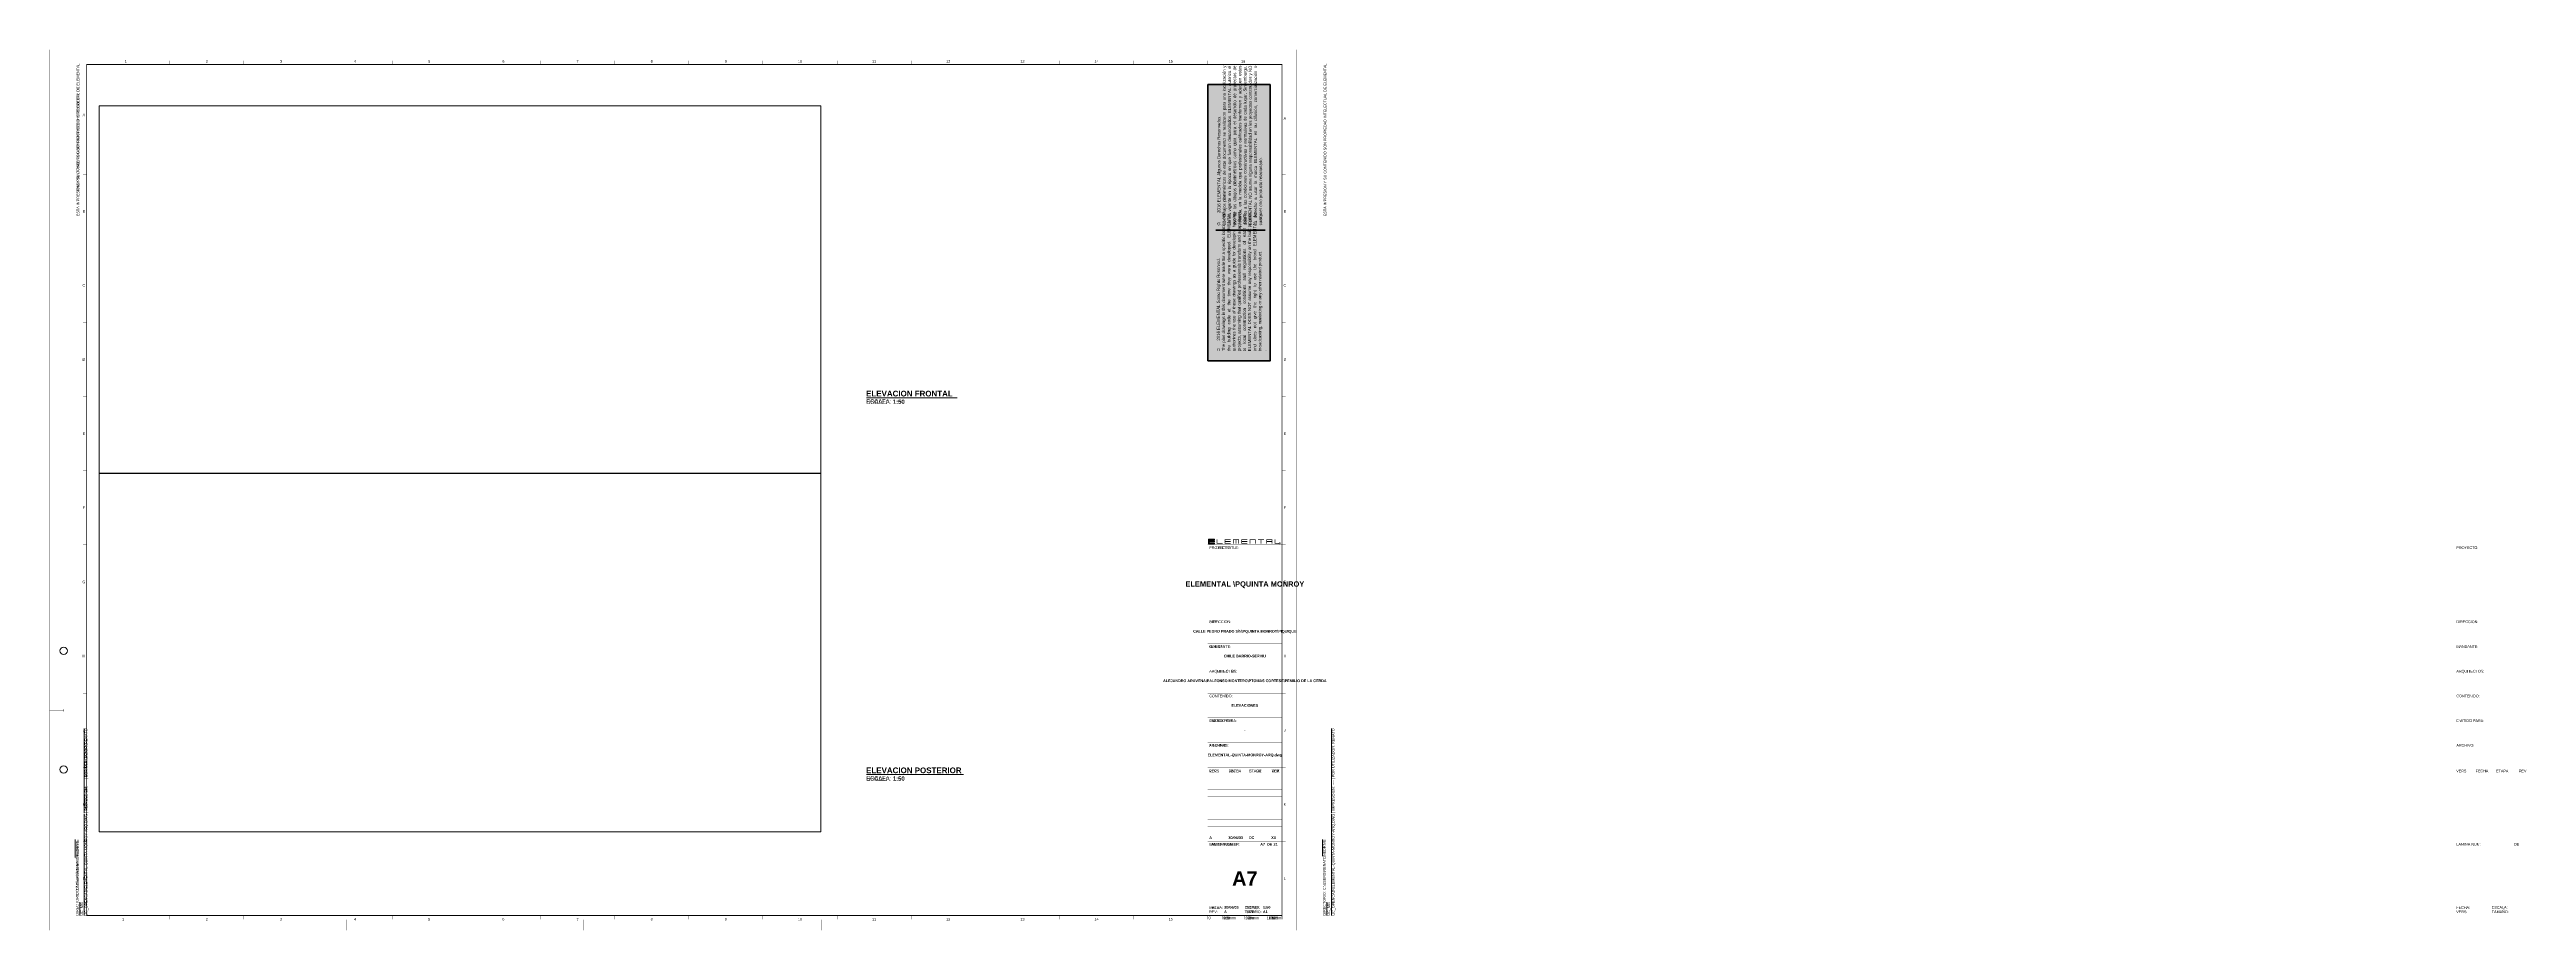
# Paper-space layout 'QM-ARQ-ELEV' of a CAD drawing. Header units: metres. Extents: x 1062 to 2732, y 0 to 594.
import ezdxf
from ezdxf.enums import TextEntityAlignment as Align

# ---------------------------------------------------------------- set-up
doc = ezdxf.new("R2010")
doc.units = ezdxf.units.M
doc.header["$LTSCALE"] = 5
doc.header["$MEASUREMENT"] = 0
doc.layers.get('0').update_dxf_attribs({"color": 30, "true_color": 0xff7f00})
doc.layers.get('DEFPOINTS').update_dxf_attribs({"color": 6, "true_color": 0xff00ff})
doc.layers.add('A-ANNO-NOTE', color=7, linetype='Continuous', lineweight=35)
doc.layers.add('A-ANNO-NPLT', color=6, linetype='Continuous', lineweight=18, true_color=0xff00ff, plot=False)
doc.layers.add('G-ANNO-NPLT', color=6, linetype='Continuous', lineweight=18, true_color=0xff00ff, plot=False)
for name, color, linetype, lineweight, true_color in [('A-ANNO-SYMB', 3, 'Continuous', 18, 0x00ff00), ('G-ANNO-LOGO', 3, 'Continuous', 18, 0x00ff00), ('G-ANNO-TEXT', 3, 'Continuous', 18, 0x00ff00), ('G-ANNO-TTLB', 3, 'Continuous', 18, 0x00ff00)]:
    doc.layers.add(name, color=color, linetype=linetype, lineweight=lineweight, true_color=true_color)
doc.styles.add('textstyle220', font='arial.ttf')
doc.styles.add('textstyle221', font='arial.ttf')
doc.styles.add('textstyle381', font='arialbd.ttf')
doc.styles.add('textstyle382', font='arialbd.ttf')
doc.styles.add('textstyle383', font='arialbd.ttf')
doc.styles.add('textstyle384', font='arialbd.ttf')
doc.styles.add('textstyle385', font='arialbd.ttf')
doc.styles.add('textstyle386', font='arialbd.ttf')
doc.styles.add('textstyle387', font='arialbd.ttf')
doc.styles.add('textstyle396', font='arialbd.ttf')
doc.styles.add('textstyle405', font='arialbd.ttf')
doc.styles.add('textstyle414', font='arialbd.ttf')
doc.styles.add('textstyle423', font='arialbd.ttf')
doc.styles.add('textstyle424', font='arialbd.ttf')
doc.styles.add('textstyle425', font='arialbd.ttf')
doc.styles.add('textstyle426', font='arialbd.ttf')
doc.styles.add('textstyle427', font='arialbd.ttf')
doc.styles.add('textstyle428', font='arialbd.ttf')
doc.styles.add('textstyle429', font='arialbd.ttf')
doc.styles.add('textstyle431', font='arialbd.ttf')
doc.styles.add('textstyle432', font='arialbd.ttf')
doc.styles.add('textstyle434', font='arialbd.ttf')
doc.styles.add('textstyle435', font='arialbd.ttf')
doc.styles.add('textstyle494', font='arial.ttf')
doc.styles.add('textstyle495', font='arial.ttf')
doc.styles.add('textstyle496', font='arial.ttf')
doc.styles.add('textstyle497', font='arial.ttf')
doc.styles.add('textstyle498', font='arial.ttf')
doc.styles.add('textstyle499', font='arial.ttf')
doc.styles.add('textstyle500', font='arial.ttf')
doc.styles.add('textstyle501', font='arial.ttf')
doc.styles.add('textstyle502', font='arial.ttf')
doc.styles.add('textstyle503', font='arial.ttf')
doc.styles.add('textstyle504', font='arial.ttf')
doc.styles.add('textstyle505', font='arial.ttf')
doc.styles.add('textstyle506', font='arial.ttf')
doc.styles.add('textstyle507', font='arial.ttf')
doc.styles.add('textstyle508', font='arial.ttf')
doc.styles.add('textstyle509', font='arial.ttf')
doc.styles.add('textstyle510', font='arial.ttf')
doc.styles.add('textstyle511', font='arial.ttf')
doc.styles.add('textstyle512', font='arial.ttf')
doc.styles.add('textstyle513', font='arial.ttf')
doc.styles.add('textstyle514', font='arial.ttf')
doc.styles.add('textstyle515', font='arial.ttf')
doc.styles.add('textstyle516', font='arial.ttf')
doc.styles.add('textstyle517', font='arial.ttf')
doc.styles.add('textstyle518', font='arial.ttf')
doc.styles.add('textstyle519', font='arial.ttf')
doc.styles.add('textstyle520', font='arial.ttf')
doc.styles.add('textstyle521', font='arial.ttf')
doc.styles.add('textstyle522', font='arial.ttf')
doc.styles.add('textstyle523', font='arial.ttf')
doc.styles.add('textstyle524', font='arial.ttf')
doc.styles.add('textstyle525', font='arial.ttf')
doc.styles.add('textstyle526', font='arial.ttf')
doc.styles.add('textstyle527', font='arial.ttf')
doc.styles.add('textstyle528', font='arial.ttf')
doc.styles.add('textstyle529', font='arial.ttf')
doc.styles.add('textstyle530', font='arial.ttf')
doc.styles.add('textstyle531', font='arial.ttf')
doc.styles.add('textstyle532', font='arial.ttf')
doc.styles.add('textstyle533', font='arial.ttf')
doc.styles.add('textstyle534', font='arial.ttf')
doc.styles.add('textstyle535', font='arial.ttf')
doc.styles.add('textstyle536', font='arial.ttf')
doc.styles.add('textstyle537', font='arial.ttf')
doc.styles.add('textstyle538', font='arial.ttf')
doc.styles.add('textstyle539', font='arial.ttf')
doc.styles.add('textstyle540', font='arial.ttf')
doc.styles.add('textstyle541', font='arial.ttf')
doc.styles.add('textstyle542', font='arial.ttf')
doc.styles.add('textstyle543', font='arial.ttf')
doc.styles.add('textstyle544', font='arial.ttf')
doc.styles.add('textstyle545', font='arial.ttf')
doc.styles.add('textstyle546', font='arial.ttf')
doc.styles.add('textstyle547', font='arial.ttf')
doc.styles.add('textstyle548', font='arial.ttf')
doc.styles.add('textstyle549', font='arial.ttf')
doc.styles.add('textstyle550', font='arial.ttf')
doc.styles.add('textstyle551', font='arial.ttf')
doc.styles.add('textstyle552', font='arialbd.ttf')
doc.styles.add('textstyle553', font='arialbd.ttf')
doc.styles.add('textstyle554', font='arialbd.ttf')
doc.styles.add('textstyle555', font='arialbd.ttf')
doc.styles.add('textstyle556', font='arialbd.ttf')
doc.styles.add('textstyle557', font='arialbd.ttf')
doc.styles.add('textstyle558', font='arialbd.ttf')
doc.styles.add('textstyle559', font='arialbd.ttf')
doc.styles.add('textstyle560', font='arialbd.ttf')
doc.styles.add('textstyle561', font='arialbd.ttf')
doc.styles.add('textstyle562', font='arialbd.ttf')
doc.styles.add('textstyle563', font='arialbd.ttf')
doc.styles.add('textstyle564', font='arialbd.ttf')
doc.styles.add('textstyle565', font='arialbd.ttf')
doc.styles.add('textstyle566', font='arialbd.ttf')
doc.styles.add('textstyle567', font='arialbd.ttf')
doc.styles.add('textstyle568', font='arialbd.ttf')
doc.styles.add('textstyle569', font='arialbd.ttf')
doc.styles.add('textstyle570', font='arialbd.ttf')
doc.styles.add('textstyle571', font='arialbd.ttf')
doc.styles.add('textstyle572', font='arialbd.ttf')
doc.styles.add('textstyle573', font='arialbd.ttf')
doc.styles.add('textstyle574', font='arialbd.ttf')
doc.styles.add('textstyle575', font='arialbd.ttf')
doc.styles.add('textstyle576', font='arialbd.ttf')
doc.styles.add('textstyle577', font='arialbd.ttf')
doc.styles.add('textstyle578', font='arialbd.ttf')
doc.styles.add('textstyle579', font='arialbd.ttf')
doc.styles.add('textstyle580', font='arialbd.ttf')
doc.styles.add('textstyle581', font='arialbd.ttf')
doc.styles.add('textstyle582', font='arialbd.ttf')
doc.styles.add('textstyle583', font='arialbd.ttf')
doc.styles.add('textstyle584', font='arialbd.ttf')
doc.styles.add('textstyle585', font='arialbd.ttf')
doc.styles.add('textstyle586', font='arialbd.ttf')
doc.styles.add('textstyle587', font='arialbd.ttf')
doc.styles.add('textstyle588', font='arialbd.ttf')
doc.styles.add('textstyle589', font='arialbd.ttf')
doc.styles.add('textstyle590', font='arialbd.ttf')
doc.styles.add('textstyle591', font='arialbd.ttf')
doc.styles.add('textstyle592', font='arialbd.ttf')
doc.styles.add('textstyle593', font='arialbd.ttf')
doc.styles.add('textstyle594', font='arialbd.ttf')
doc.styles.add('textstyle595', font='arialbd.ttf')
doc.styles.add('textstyle596', font='arialbd.ttf')
doc.styles.add('textstyle597', font='arialbd.ttf')
doc.styles.add('textstyle598', font='arialbd.ttf')
doc.styles.add('textstyle599', font='arialbd.ttf')
doc.styles.add('textstyle600', font='arialbd.ttf')
doc.styles.add('textstyle601', font='arialbd.ttf')
doc.styles.add('textstyle602', font='arial.ttf')
doc.styles.add('textstyle603', font='arial.ttf')
doc.styles.add('textstyle604', font='arial.ttf')
doc.styles.add('textstyle605', font='arial.ttf')
doc.styles.add('textstyle606', font='arial.ttf')
doc.styles.add('textstyle607', font='arial.ttf')
doc.styles.add('textstyle608', font='arial.ttf')
doc.styles.add('textstyle609', font='arial.ttf')
doc.styles.add('textstyle610', font='arial.ttf')
doc.styles.add('textstyle611', font='arial.ttf')
doc.styles.add('textstyle612', font='arial.ttf')
doc.styles.add('textstyle613', font='arial.ttf')
doc.styles.add('textstyle614', font='arial.ttf')
doc.styles.add('textstyle615', font='arial.ttf')
doc.styles.add('textstyle616', font='arial.ttf')
doc.styles.add('textstyle617', font='arial.ttf')
doc.styles.add('textstyle618', font='arial.ttf')
doc.styles.add('textstyle619', font='arial.ttf')
doc.styles.add('textstyle620', font='arial.ttf')
doc.styles.add('textstyle621', font='arial.ttf')
doc.styles.add('textstyle622', font='arial.ttf')
doc.styles.add('textstyle623', font='arial.ttf')
doc.styles.add('textstyle624', font='arial.ttf')
doc.styles.add('textstyle625', font='arial.ttf')
doc.styles.add('textstyle626', font='arial.ttf')
doc.styles.add('textstyle627', font='arial.ttf')
doc.styles.add('textstyle628', font='arial.ttf')
doc.styles.add('textstyle629', font='arial.ttf')
doc.styles.add('textstyle630', font='arial.ttf')
doc.styles.add('textstyle631', font='arial.ttf')
doc.styles.add('textstyle632', font='arial.ttf')
doc.styles.add('textstyle633', font='arial.ttf')
doc.styles.add('textstyle634', font='arial.ttf')
doc.styles.add('textstyle635', font='arial.ttf')
doc.styles.add('textstyle636', font='arial.ttf')
doc.styles.add('textstyle637', font='arial.ttf')
doc.styles.add('textstyle638', font='arial.ttf')
doc.styles.add('textstyle639', font='arial.ttf')
doc.styles.add('textstyle640', font='arial.ttf')
doc.styles.add('textstyle641', font='arial.ttf')
doc.styles.add('textstyle642', font='arial.ttf')
doc.styles.add('textstyle643', font='arial.ttf')
doc.styles.add('textstyle644', font='arial.ttf')
doc.styles.add('textstyle645', font='arial.ttf')
doc.styles.add('textstyle646', font='arial.ttf')
doc.styles.add('textstyle647', font='arial.ttf')
doc.styles.add('textstyle648', font='arial.ttf')
doc.styles.add('textstyle649', font='arial.ttf')
doc.styles.add('textstyle650', font='arial.ttf')
doc.styles.add('textstyle651', font='arial.ttf')
doc.styles.add('textstyle652', font='arial.ttf')
doc.styles.add('textstyle653', font='arial.ttf')
doc.styles.add('textstyle654', font='arial.ttf')
doc.styles.add('textstyle655', font='arial.ttf')
doc.styles.add('textstyle656', font='arial.ttf')
doc.styles.add('textstyle657', font='arial.ttf')
doc.styles.add('textstyle658', font='arial.ttf')
doc.styles.add('textstyle659', font='arial.ttf')
doc.styles.add('textstyle660', font='arial.ttf')
doc.styles.add('textstyle661', font='arial.ttf')
doc.styles.add('textstyle662', font='arial.ttf')
doc.styles.add('textstyle663', font='arial.ttf')
doc.styles.add('textstyle664', font='arial.ttf')
doc.styles.add('textstyle665', font='arial.ttf')
doc.styles.add('textstyle666', font='arial.ttf')
doc.styles.add('textstyle667', font='arial.ttf')
doc.styles.add('textstyle668', font='arial.ttf')
doc.styles.add('textstyle669', font='arial.ttf')
doc.styles.add('textstyle670', font='arial.ttf')
doc.styles.add('textstyle671', font='arial.ttf')
doc.styles.add('textstyle672', font='arial.ttf')
doc.styles.add('textstyle673', font='arial.ttf')
doc.styles.add('textstyle674', font='arial.ttf')
doc.styles.add('textstyle675', font='arial.ttf')
doc.styles.add('textstyle676', font='arial.ttf')
doc.styles.add('textstyle677', font='arial.ttf')
doc.styles.add('textstyle678', font='arial.ttf')
doc.styles.add('textstyle679', font='arial.ttf')
doc.styles.add('textstyle680', font='arial.ttf')
doc.styles.add('textstyle681', font='arial.ttf')
doc.styles.add('textstyle682', font='arial.ttf')
doc.styles.add('textstyle683', font='arial.ttf')
doc.styles.add('textstyle684', font='arial.ttf')
doc.styles.add('textstyle685', font='arial.ttf')
doc.styles.add('textstyle686', font='arial.ttf')
doc.styles.add('textstyle687', font='arial.ttf')
doc.styles.add('textstyle688', font='arial.ttf')
doc.styles.add('textstyle689', font='arial.ttf')
doc.styles.add('textstyle690', font='arial.ttf')
doc.styles.add('textstyle691', font='arial.ttf')
doc.styles.add('textstyle692', font='arial.ttf')
doc.styles.add('textstyle693', font='arial.ttf')
doc.styles.add('textstyle694', font='arial.ttf')
doc.styles.add('textstyle695', font='arial.ttf')
doc.styles.add('textstyle701', font='arialbd.ttf')
doc.styles.add('textstyle702', font='arialbd.ttf')
doc.styles.add('textstyle703', font='arialbd.ttf')
doc.styles.add('textstyle704', font='arial.ttf')
doc.styles.add('textstyle705', font='arial.ttf')
doc.styles.add('textstyle716', font='arialbd.ttf')
doc.styles.add('textstyle717', font='arialbd.ttf')
doc.styles.add('textstyle718', font='arialbd.ttf')
doc.styles.add('textstyle719', font='arial.ttf')
doc.styles.add('textstyle720', font='arial.ttf')

# ---------------------------------------------------------------- blocks, each defined once
blk = doc.blocks.new('*U17')
at = {"layer": 'G-ANNO-TTLB'}
for points, const_width in [([(0, -2.5), (0, 0)], 0.18), ([(10, 0), (10, -2.5)], 0.18), ([(25, 0), (25, -2.5)], 0.18), ([(25, 0), (25, -2.5)], 0.18), ([(25, 0), (25, -2.5)], 0.18), ([(25, 0), (25, -2.5)], 0.18), ([(25, 0), (25, -2.5)], 0.18), ([(25, 0), (25, -2.5)], 0.18), ([(25, 0), (25, -2.5)], 0.18), ([(25, 0), (25, -2.5)], 0.18), ([(25, 0), (25, -2.5)], 0.18), ([(25, 0), (25, -2.5)], 0.18), ([(25, 0), (25, -2.5)], 0.18), ([(25, 0), (25, -2.5)], 0.18), ([(25, 0), (25, -2.5)], 0.18), ([(50, 0), (50, -2.5)], 0.48)]:
    blk.add_lwpolyline(points, dxfattribs=dict(at, const_width=const_width))
at = {"style": 'textstyle495'}
blk.add_text('1', height=1.8, dxfattribs=at).set_placement((10.5, -2.5))
at = {"layer": 'G-ANNO-TEXT', "style": 'textstyle496'}
blk.add_text('0', height=1.8, dxfattribs=at).set_placement((1.2, -0.7), align=Align.TOP_CENTER)
at = {"layer": 'G-ANNO-TEXT'}
for s, style, p in [('2m', 'textstyle498', (10.5, -2.5)), ('20mm', 'textstyle502', (10.5, -2.5)), ('50mm', 'textstyle504', (10.5, -2.5)), ('200mm', 'textstyle508', (10.5, -2.5)), ('0.5mm', 'textstyle510', (10.5, -2.5)), ('5m', 'textstyle514', (10.5, -2.5)), ('20m', 'textstyle518', (10.5, -2.5)), ('50m', 'textstyle520', (10.5, -2.5)), ('10mm', 'textstyle500', (10.5, -2.5)), ('100mm', 'textstyle506', (10.5, -2.5)), ('1m', 'textstyle512', (10.5, -2.5)), ('10m', 'textstyle516', (10.5, -2.5)), ('100m', 'textstyle522', (10.5, -2.5)), ('25mm', 'textstyle523', (25.5, -2.5)), ('50mm', 'textstyle524', (25.5, -2.5)), ('250mm', 'textstyle525', (25.5, -2.5)), ('500mm', 'textstyle526', (25.5, -2.5)), ('2.5m', 'textstyle528', (25.5, -2.5)), ('5m', 'textstyle529', (25.5, -2.5)), ('25m', 'textstyle531', (25.5, -2.5)), ('50m', 'textstyle532', (25.5, -2.5)), ('250m', 'textstyle534', (25.5, -2.5)), ('1.25mm', 'textstyle527', (25.5, -2.5)), ('12.5m', 'textstyle530', (25.5, -2.5)), ('125m', 'textstyle533', (25.5, -2.5)), ('125mm', 'textstyle535', (25.5, -2.5))]:
    blk.add_text(s, height=1.8, dxfattribs=dict(at, style=style)).set_placement(p)
for s, style in [('1000mm', 'textstyle507'), ('250mm', 'textstyle503'), ('500mm', 'textstyle505'), ('100mm', 'textstyle501'), ('50mm', 'textstyle499'), ('250m', 'textstyle519'), ('500m', 'textstyle521'), ('100m', 'textstyle517'), ('2.5m', 'textstyle509'), ('25m', 'textstyle513'), ('50m', 'textstyle515'), ('10m', 'textstyle497'), ('5m', 'textstyle494'), ('5m', 'textstyle511')]:
    blk.add_text(s, height=1.8, dxfattribs=dict(at, style=style)).set_placement((49.5, -2.5), align=Align.RIGHT)
blk = doc.blocks.new('*U16')
at = {"layer": 'G-ANNO-LOGO', "transparency": 33554687}
for points in [[(0, -1), (0, 0), (1.33, 0), (1.33, -0.17), (0.17, -0.17), (0.17, -0.42), (1.33, -0.42), (1.33, -0.58), (0.17, -0.58), (0.17, -0.83), (1.33, -0.83), (1.33, -1)], [(1.74, -1), (1.74, 0), (1.91, 0), (1.91, -0.83), (3.07, -0.83), (3.07, -1)], [(3.48, -1), (3.48, 0), (4.81, 0), (4.81, -0.17), (3.65, -0.17), (3.65, -0.42), (4.81, -0.42), (4.81, -0.58), (3.65, -0.58), (3.65, -0.83), (4.81, -0.83), (4.81, -1)], [(6.47, -1), (6.47, -0.17), (6.05, -0.17), (6.05, -1), (5.88, -1), (5.88, -0.17), (5.47, -0.17), (5.47, -1), (5.3, -1), (5.3, 0), (6.63, 0), (6.63, -1)], [(7.12, -1), (7.12, 0), (8.45, 0), (8.45, -0.17), (7.29, -0.17), (7.29, -0.42), (8.45, -0.42), (8.45, -0.58), (7.29, -0.58), (7.29, -0.83), (8.45, -0.83), (8.45, -1)], [(10.11, -1), (10.11, -0.17), (9.11, -0.17), (9.11, -1), (8.94, -1), (8.94, 0), (10.27, 0), (10.27, -1)], [(11.51, -0.17), (11.51, -1), (11.34, -1), (11.34, -0.17), (10.76, -0.17), (10.76, 0), (12.09, 0), (12.09, -0.17)], [(14.36, -1), (14.36, 0), (14.52, 0), (14.52, -0.83), (15.69, -0.83), (15.69, -1)]]:
    blk.add_hatch(color=256, dxfattribs=at).paths.add_polyline_path(points, flags=0)
h = blk.add_hatch(color=256, dxfattribs=at)
edge = h.paths.add_edge_path(flags=0)
edge.add_spline(control_points=[(15.17, -0.91), (15.17, -0.94), (15.18, -0.97), (15.19, -1), (15.19, -1), (14.36, -1), (14.36, -1), (14.36, -1), (14.36, 0), (14.36, 0), (14.36, 0), (14.52, 0), (14.52, 0), (14.52, 0), (14.52, -0.83), (14.52, -0.83), (14.52, -0.83), (15.18, -0.83), (15.18, -0.83), (15.18, -0.86), (15.17, -0.88), (15.17, -0.91)], knot_values=[0, 0, 0, 0, 1, 1, 1, 2, 2, 2, 3, 3, 3, 4, 4, 4, 5, 5, 5, 6, 6, 6, 7, 7, 7, 7], degree=3, periodic=0)
h = blk.add_hatch(color=256, dxfattribs=at)
edge = h.paths.add_edge_path(flags=0)
edge.add_spline(control_points=[(13.74, -0.42), (13.74, -0.42), (12.74, -0.42), (12.74, -0.42), (12.74, -0.42), (12.74, -0.17), (12.74, -0.17), (12.74, -0.17), (13.74, -0.17), (13.74, -0.17), (13.74, -0.17), (13.74, -0.42), (13.74, -0.42)], knot_values=[0, 0, 0, 0, 1, 1, 1, 2, 2, 2, 3, 3, 3, 4, 4, 4, 4], degree=3, periodic=0)
edge = h.paths.add_edge_path(flags=0)
edge.add_spline(control_points=[(12.57, 0), (12.57, 0), (12.57, -1), (12.57, -1), (12.57, -1), (12.74, -1), (12.74, -1), (12.74, -1), (12.74, -0.58), (12.74, -0.58), (12.74, -0.58), (13.74, -0.58), (13.74, -0.58), (13.74, -0.58), (13.74, -1), (13.74, -1), (13.74, -1), (13.91, -1), (13.91, -1), (13.91, -1), (13.91, 0), (13.91, 0), (13.91, 0), (12.57, 0), (12.57, 0)], knot_values=[0, 0, 0, 0, 1, 1, 1, 2, 2, 2, 3, 3, 3, 4, 4, 4, 5, 5, 5, 6, 6, 6, 7, 7, 7, 8, 8, 8, 8], degree=3, periodic=0)
h = blk.add_hatch(color=256, dxfattribs=at)
edge = h.paths.add_edge_path(flags=0)
edge.add_spline(control_points=[(15.66, -1.01), (15.64, -1.04), (15.62, -1.06), (15.59, -1.08), (15.56, -1.1), (15.53, -1.1), (15.49, -1.1), (15.45, -1.1), (15.42, -1.1), (15.39, -1.08), (15.37, -1.06), (15.34, -1.04), (15.33, -1.01), (15.31, -0.98), (15.3, -0.95), (15.3, -0.91), (15.3, -0.88), (15.31, -0.84), (15.33, -0.82), (15.34, -0.79), (15.37, -0.76), (15.39, -0.75), (15.42, -0.73), (15.45, -0.72), (15.49, -0.72), (15.53, -0.72), (15.56, -0.73), (15.59, -0.75), (15.62, -0.76), (15.64, -0.79), (15.66, -0.82), (15.67, -0.84), (15.68, -0.88), (15.68, -0.91), (15.68, -0.95), (15.67, -0.98), (15.66, -1.01)], knot_values=[0, 0, 0, 0, 1, 1, 1, 2, 2, 2, 3, 3, 3, 4, 4, 4, 5, 5, 5, 6, 6, 6, 7, 7, 7, 8, 8, 8, 9, 9, 9, 10, 10, 10, 11, 11, 11, 12, 12, 12, 12], degree=3, periodic=0)
edge = h.paths.add_edge_path(flags=0)
edge.add_spline(control_points=[(15.69, -0.8), (15.67, -0.77), (15.64, -0.74), (15.61, -0.72), (15.57, -0.7), (15.53, -0.69), (15.49, -0.69), (15.45, -0.69), (15.41, -0.7), (15.38, -0.72), (15.34, -0.74), (15.32, -0.77), (15.3, -0.8), (15.28, -0.83), (15.27, -0.87), (15.27, -0.91), (15.27, -0.95), (15.28, -0.99), (15.3, -1.03), (15.32, -1.06), (15.34, -1.09), (15.38, -1.11), (15.41, -1.13), (15.45, -1.14), (15.49, -1.14), (15.53, -1.14), (15.57, -1.13), (15.61, -1.11), (15.64, -1.09), (15.67, -1.06), (15.69, -1.03), (15.7, -0.99), (15.71, -0.95), (15.72, -0.91), (15.71, -0.87), (15.7, -0.83), (15.69, -0.8)], knot_values=[0, 0, 0, 0, 1, 1, 1, 2, 2, 2, 3, 3, 3, 4, 4, 4, 5, 5, 5, 6, 6, 6, 7, 7, 7, 8, 8, 8, 9, 9, 9, 10, 10, 10, 11, 11, 11, 12, 12, 12, 12], degree=3, periodic=0)
h = blk.add_hatch(color=256, dxfattribs=at)
edge = h.paths.add_edge_path(flags=0)
edge.add_spline(control_points=[(15.48, -0.9), (15.48, -0.9), (15.44, -0.9), (15.44, -0.9), (15.44, -0.9), (15.44, -0.81), (15.44, -0.81), (15.44, -0.81), (15.5, -0.81), (15.5, -0.81), (15.52, -0.81), (15.53, -0.81), (15.54, -0.82), (15.55, -0.83), (15.56, -0.84), (15.56, -0.85), (15.56, -0.88), (15.55, -0.89), (15.54, -0.89), (15.52, -0.9), (15.5, -0.9), (15.48, -0.9)], knot_values=[0, 0, 0, 0, 1, 1, 1, 2, 2, 2, 3, 3, 3, 4, 4, 4, 5, 5, 5, 6, 6, 6, 7, 7, 7, 7], degree=3, periodic=0)
edge = h.paths.add_edge_path(flags=0)
edge.add_spline(control_points=[(15.53, -0.93), (15.55, -0.92), (15.56, -0.92), (15.57, -0.91), (15.59, -0.89), (15.59, -0.88), (15.59, -0.85), (15.59, -0.83), (15.59, -0.81), (15.57, -0.8), (15.56, -0.79), (15.54, -0.78), (15.51, -0.78), (15.51, -0.78), (15.41, -0.78), (15.41, -0.78), (15.41, -0.78), (15.41, -1.04), (15.41, -1.04), (15.41, -1.04), (15.44, -1.04), (15.44, -1.04), (15.44, -1.04), (15.44, -0.93), (15.44, -0.93), (15.44, -0.93), (15.5, -0.93), (15.5, -0.93), (15.5, -0.93), (15.57, -1.04), (15.57, -1.04), (15.57, -1.04), (15.61, -1.04), (15.61, -1.04), (15.61, -1.04), (15.53, -0.93), (15.53, -0.93)], knot_values=[0, 0, 0, 0, 1, 1, 1, 2, 2, 2, 3, 3, 3, 4, 4, 4, 5, 5, 5, 6, 6, 6, 7, 7, 7, 8, 8, 8, 9, 9, 9, 10, 10, 10, 11, 11, 11, 12, 12, 12, 12], degree=3, periodic=0)
blk.add_lwpolyline([(0, 0), (0, -1)])
at = {"layer": 'A-ANNO-NPLT'}
blk.add_lwpolyline([(0, -1), (0, 0), (1.33, 0), (1.33, -0.17), (0.17, -0.17), (0.17, -0.42), (1.33, -0.42), (1.33, -0.58), (0.17, -0.58), (0.17, -0.83), (1.33, -0.83), (1.33, -1), (0, -1)], close=True, dxfattribs=at)
blk = doc.blocks.new('B-FOLD_MARK')
at = {"layer": 'A-ANNO-SYMB', "const_width": 0.13, "flags": 128}
for points in [[(1518.1, -686.7), (1519.9, -686.7)], [(1519, -685.8), (1519, -693)]]:
    blk.add_lwpolyline(points, dxfattribs=at)
blk = doc.blocks.new('B-HOLE_PUNCHER')
at = {"const_width": 0.18, "flags": 128}
for points in [[(3.6, 144.5), (13.1, 144.5)], [(13.1, 145.4), (13.1, 143.6)]]:
    blk.add_lwpolyline(points, dxfattribs=at)
blk = doc.blocks.new('*U18')
at = {"layer": 'G-ANNO-NPLT', "const_width": 0.18}
for points in [[(0, 594), (-841, 594)], [(-841, 0), (-841, 594)], [(0, 0), (0, 594)], [(0, 0), (-841, 0)]]:
    blk.add_lwpolyline(points, dxfattribs=at)
at = {"layer": 'G-ANNO-TTLB', "const_width": 0.18, "flags": 128}
for points in [[(-760, 586.5), (-760, 584)], [(-710, 586.5), (-710, 584)], [(-660, 586.5), (-660, 584)], [(-610, 586.5), (-610, 584)], [(-560, 586.5), (-560, 584)], [(-510, 586.5), (-510, 584)], [(-460, 586.5), (-460, 584)], [(-410, 586.5), (-410, 584)], [(-360, 586.5), (-360, 584)], [(-310, 586.5), (-310, 584)], [(-260, 586.5), (-260, 584)], [(-210, 586.5), (-210, 584)], [(-160, 586.5), (-160, 584)], [(-110, 586.5), (-110, 584)], [(-60, 586.5), (-60, 584)], [(-841, 578.5), (-841, 576)], [(-816, 510), (-818.5, 510)], [(-7.5, 510), (-10, 510)], [(-816, 460), (-818.5, 460)], [(-7.5, 460), (-10, 460)], [(-816, 410), (-818.5, 410)], [(-7.5, 410), (-10, 410)], [(-816, 360), (-818.5, 360)], [(-7.5, 360), (-10, 360)], [(-816, 310), (-818.5, 310)], [(-7.5, 310), (-10, 310)], [(-816, 260), (-818.5, 260)], [(-7.5, 260), (-10, 260)], [(-816, 210), (-818.5, 210)], [(-7.5, 210), (-10, 210)], [(-816, 160), (-818.5, 160)], [(-7.5, 160), (-10, 160)], [(-816, 110), (-818.5, 110)], [(-7.5, 110), (-10, 110)], [(-7.5, 110), (-10, 110)], [(-816, 60), (-818.5, 60)], [(-7.5, 60), (-10, 60)], [(-7.5, 60), (-10, 60)], [(-760, 10), (-760, 7.5)], [(-710, 10), (-710, 7.5)], [(-660, 10), (-660, 7.5)], [(-610, 10), (-610, 7.5)], [(-560, 10), (-560, 7.5)], [(-510, 10), (-510, 7.5)], [(-460, 10), (-460, 7.5)], [(-410, 10), (-410, 7.5)], [(-360, 10), (-360, 7.5)], [(-310, 10), (-310, 7.5)], [(-260, 10), (-260, 7.5)], [(-210, 10), (-210, 7.5)], [(-160, 10), (-160, 7.5)], [(-110, 10), (-110, 7.5)], [(-60, 10), (-60, 7.5)]]:
    blk.add_lwpolyline(points, dxfattribs=at)
at = {"layer": 'G-ANNO-TTLB', "const_width": 0.5, "flags": 128}
blk.add_lwpolyline([(-816, 584), (-816, 10), (-10, 10), (-10, 584)], close=True, dxfattribs=at)
at = {"layer": 'G-ANNO-TTLB'}
for points, const_width in [([(-10, 260), (-60, 260)], 0.18), ([(-10, 210), (-60, 210)], 0.18), ([(-10, 193.3), (-60, 193.3)], 0.18), ([(-10, 176.7), (-60, 176.7)], 0.18), ([(-60, 176.7), (-10, 176.7)], 0.18), ([(-60, 160), (-10, 160)], 0.18), ([(-60, 160), (-10, 160)], 0.18), ([(-60, 160), (-10, 160)], 0.18), ([(-60, 160), (-10, 160)], 0.18), ([(-60, 143.3), (-10, 143.3)], 0.18), ([(-60, 126.7), (-10, 126.7)], 0.18), ([(-60, 126.7), (-10, 126.7)], 0.18), ([(-60, 110), (-10, 110)], 0.18), ([(-60, 105), (-10, 105)], 0.12), ([(-60, 100), (-10, 100)], 0.12), ([(-60, 95), (-10, 95)], 0.12), ([(-60, 90), (-10, 90)], 0.12), ([(-60, 85), (-10, 85)], 0.12), ([(-60, 80), (-10, 80)], 0.12), ([(-60, 75), (-10, 75)], 0.12), ([(-60, 70), (-10, 70)], 0.12), ([(-60, 65), (-10, 65)], 0.12), ([(-60, 60), (-10, 60)], 0.18), ([(-60, 60), (-10, 60)], 0.18), ([(-124.5, 10), (-64.5, 10)], 0.18)]:
    blk.add_lwpolyline(points, dxfattribs=dict(at, const_width=const_width))
for centre in [(-831.5, 188.5), (-831.5, 108.5)]:
    blk.add_circle(centre, 2.5, dxfattribs=at)
at = {"layer": 'G-ANNO-LOGO', "xscale": 3.1, "yscale": 3.1, "zscale": 3.1}
blk.add_blockref('*U16', (-59.5, 263.8), dxfattribs=at)
at = {"layer": 'G-ANNO-TTLB', "xscale": -1, "rotation": 270}
blk.add_blockref('B-FOLD_MARK', (-148, -1222), dxfattribs=at)
at = {"layer": 'G-ANNO-TTLB', "rotation": 90}
blk.add_blockref('B-FOLD_MARK', (-693, -1222), dxfattribs=at)
at = {"layer": 'G-ANNO-TTLB'}
for name, p in [('B-HOLE_PUNCHER', (-844.6, 4)), ('B-FOLD_MARK', (-2160, 693)), ('B-FOLD_MARK', (-1999.8, 693)), ('B-FOLD_MARK', (-1839.5, 693)), ('B-FOLD_MARK', (-1679.3, 693))]:
    blk.add_blockref(name, p, dxfattribs=at)
at = {"layer": 'G-ANNO-TEXT'}
for s, style, p in [('1', 'textstyle609', (-789.7, 586.1)), ('2', 'textstyle608', (-735, 586.1)), ('3', 'textstyle607', (-685, 586.1)), ('4', 'textstyle606', (-635, 586.1)), ('5', 'textstyle605', (-585, 586.1)), ('6', 'textstyle604', (-535, 586.1)), ('7', 'textstyle603', (-485, 586.1)), ('8', 'textstyle602', (-435, 586.1)), ('9', 'textstyle610', (-385, 586.1)), ('10', 'textstyle611', (-335, 586.1)), ('11', 'textstyle612', (-285, 586.1)), ('12', 'textstyle613', (-235, 586.1)), ('13', 'textstyle614', (-185, 586.1)), ('14', 'textstyle615', (-135, 586.1)), ('15', 'textstyle616', (-85, 586.1)), ('16', 'textstyle617', (-36.1, 586.1)), ('A', 'textstyle623', (-817.9, 550)), ('A', 'textstyle634', (-8, 547.7)), ('B', 'textstyle622', (-817.9, 485)), ('B', 'textstyle633', (-8, 485)), ('C', 'textstyle621', (-817.9, 435)), ('C', 'textstyle632', (-8, 435)), ('D', 'textstyle620', (-817.9, 385)), ('D', 'textstyle631', (-8, 385)), ('E', 'textstyle619', (-817.9, 335)), ('E', 'textstyle630', (-8, 335)), ('F', 'textstyle618', (-817.9, 285)), ('F', 'textstyle629', (-8, 285)), ('G', 'textstyle624', (-817.9, 235)), ('G', 'textstyle635', (-8, 235)), ('H', 'textstyle625', (-817.9, 185)), ('H', 'textstyle636', (-8, 185)), ('J', 'textstyle626', (-817.9, 135)), ('J', 'textstyle637', (-8, 135)), ('K', 'textstyle627', (-817.9, 85)), ('K', 'textstyle638', (-8, 85)), ('L', 'textstyle628', (-817.9, 35)), ('L', 'textstyle639', (-8, 35)), ('1', 'textstyle655', (-791.5, 7.5)), ('2', 'textstyle646', (-735, 7.5)), ('3', 'textstyle645', (-685, 7.5)), ('4', 'textstyle644', (-635, 7.5)), ('5', 'textstyle643', (-585, 7.5)), ('6', 'textstyle642', (-535, 7.5)), ('7', 'textstyle641', (-485, 7.5)), ('8', 'textstyle640', (-435, 7.5)), ('9', 'textstyle647', (-385, 7.5)), ('10', 'textstyle648', (-335, 7.5)), ('11', 'textstyle649', (-285, 7.5)), ('12', 'textstyle650', (-235, 7.5)), ('13', 'textstyle651', (-185, 7.5)), ('14', 'textstyle652', (-135, 7.5)), ('15', 'textstyle653', (-85, 7.5))]:
    blk.add_text(s, height=1.8, dxfattribs=dict(at, style=style)).set_placement(p, align=Align.MIDDLE_CENTER)
for s, style, p in [('PROJECT TITLE:', 'textstyle536', (-59, 259)), ('PROYECTO:', 'textstyle677', (-59, 259)), ('PROYECTO:', 'textstyle658', (782, 259)), ('SITE:', 'textstyle549', (-59, 209)), ('DIRECCION:', 'textstyle690', (-59, 209)), ('DIRECCION:', 'textstyle671', (782, 209)), ('CLIENT:', 'textstyle540', (-59, 192.3)), ('MANDANTE:', 'textstyle681', (-59, 192.3)), ('MANDANTE:', 'textstyle662', (782, 192.3)), ('ARCHITECTS:', 'textstyle541', (-59, 175.7)), ('ARQUITECTOS:', 'textstyle682', (-59, 175.7)), ('ARQUITECTOS:', 'textstyle663', (782, 175.7)), ('CONTENT:', 'textstyle542', (-59, 159)), ('CONTENIDO:', 'textstyle683', (-59, 159)), ('CONTENIDO:', 'textstyle664', (782, 159)), ('ISSUED FOR:', 'textstyle550', (-59, 142.3)), ('EMITIDO PARA:', 'textstyle691', (-59, 142.3)), ('EMITIDO PARA:', 'textstyle672', (782, 142.3)), ('ARCHIVO:', 'textstyle692', (-59, 125.7)), ('FILENAME:', 'textstyle551', (-59, 125.7)), ('ARCHIVO:', 'textstyle673', (782, 125.7)), ('SHEET NUMBER:', 'textstyle543', (-59, 58.9)), ('LAMINA NUM:', 'textstyle684', (-59, 58.9)), ('LAMINA NUM:', 'textstyle665', (782, 58.9))]:
    blk.add_text(s, height=1.8, dxfattribs=dict(at, style=style)).set_placement(p, align=Align.TOP_LEFT)
for s, style, p in [('VERS', 'textstyle657', (-59.1, 107.5)), ('REV', 'textstyle693', (-59.1, 107.5)), ('DATE', 'textstyle539', (-46, 107.5)), ('FECHA', 'textstyle680', (-46, 107.5)), ('STAGE', 'textstyle537', (-32.2, 107.5)), ('ETAPA', 'textstyle678', (-32.2, 107.5)), ('VER', 'textstyle679', (-16.9, 107.5)), ('CHK', 'textstyle538', (-16.9, 107.5)), ('VERS', 'textstyle674', (781.9, 107.5)), ('FECHA', 'textstyle661', (795, 107.5)), ('ETAPA', 'textstyle659', (808.8, 107.5)), ('REV', 'textstyle660', (824.1, 107.5)), ('OF', 'textstyle544', (-20.1, 58)), ('DE', 'textstyle685', (-20.1, 58)), ('DE', 'textstyle666', (820.9, 58)), ('REV:', 'textstyle548', (-59.1, 12.5)), ('REV:', 'textstyle689', (-59.1, 12.5)), ('FECHA:', 'textstyle688', (-59, 15.4)), ('DATE:', 'textstyle547', (-59, 15.4)), ('TAMAÑO:', 'textstyle687', (-35.1, 12.5)), ('ESCALA:', 'textstyle686', (-35.1, 15.5)), ('SCALE:', 'textstyle545', (-34.1, 15.5)), ('SIZE:', 'textstyle546', (-34.1, 12.5)), ('A1', 'textstyle599', (-22.8, 12.5)), ('VERS:', 'textstyle670', (781.9, 12.5)), ('FECHA:', 'textstyle669', (782, 15.4)), ('TAMAÑO:', 'textstyle668', (805.9, 12.5)), ('ESCALA:', 'textstyle667', (805.9, 15.5))]:
    blk.add_text(s, height=1.8, dxfattribs=dict(at, style=style)).set_placement(p, align=Align.MIDDLE_LEFT)
at = {"layer": 'G-ANNO-TEXT', "char_height": 1.8, "rotation": 90}
for s, insert, width, attachment_point, style in [('THIS PRINT AND ITS COPYRIGHT ARE THE PROPERTY OF ELEMENTAL', (-822.8, 584.7), 119.923, 3, 'textstyle654'), ('ESTA IMPRESION Y SU CONTENIDO SON PROPIEDAD INTELECTUAL DE ELEMENTAL', (-822.8, 584.7), 119.923, 3, 'textstyle695'), ('ESTA IMPRESION Y SU CONTENIDO SON PROPIEDAD INTELECTUAL DE ELEMENTAL', (18.2, 584.7), 119.923, 3, 'textstyle676'), ('DIRECTORIO: C:\\USERS\\RENATO\\ONEDRIVE\\PUC_MG\\PUC_OPEN\\QCAD\\ELEMENTAL-QUINTA-MONROY-ARQ.DWG | IMPRESO EN: ---- | POR UTILIZADOR: RENATO', (-823.3, 9.9), 261.391, 1, 'textstyle694'), ('DIRECTORIO: C:\\USERS\\RENATO\\ONEDRIVE\\PUC_MG\\PUC_OPEN\\QCAD\\ELEMENTAL-QUINTA-MONROY-ARQ.DWG | IMPRESO EN: ---- | POR UTILIZADOR: RENATO', (17.7, 9.9), 261.391, 1, 'textstyle675'), ('DIRECTORY: C:\\USERS\\RENATO\\ONEDRIVE\\PUC_MG\\PUC_OPEN\\QCAD\\ELEMENTAL-QUINTA-MONROY-ARQ.DWG | PLOTTED ON: ---- | BY USER: RENATO', (-823.3, 9.9), 242.709, 1, 'textstyle656')]:
    blk.add_mtext(s, dxfattribs=dict(at, insert=insert, width=width, attachment_point=attachment_point, style=style))
at = {"layer": 'G-ANNO-TEXT'}
for tag, height, style, p in [('PROJECT_TITLE', 3.6, 'textstyle552', (-35, 233.6)), ('SITE', 1.8, 'textstyle553', (-35, 201.7)), ('CLIENT', 1.8, 'textstyle554', (-35, 185)), ('ARCHITECTS', 1.8, 'textstyle555', (-35, 168.3)), ('DRAWING_TITLE', 1.8, 'textstyle556', (-35, 151.7)), ('DESIGN_STAGE', 1.8, 'textstyle557', (-35, 135)), ('FILENAME', 1.8, 'textstyle558', (-35, 118.3)), ('SHEET', 9.6, 'textstyle595', (-35, 35))]:
    blk.add_attdef(tag, text='', height=height, dxfattribs=dict(at, style=style)).set_placement(p, align=Align.MIDDLE_CENTER)
for tag, style, p in [('VERSION_9', 'textstyle559', (-59, 102.5)), ('DATE_9', 'textstyle568', (-46.1, 102.5)), ('STAGE_9', 'textstyle577', (-32.2, 102.5)), ('CHECKED_BY_9', 'textstyle586', (-17.3, 102.5)), ('VERSION_8', 'textstyle560', (-59, 97.5)), ('VERSION_7', 'textstyle561', (-59, 92.5)), ('VERSION_6', 'textstyle562', (-59, 87.5)), ('DATE_8', 'textstyle569', (-46.1, 97.5)), ('DATE_7', 'textstyle570', (-46.1, 92.5)), ('DATE_6', 'textstyle571', (-46.1, 87.5)), ('STAGE_8', 'textstyle578', (-32.2, 97.5)), ('STAGE_7', 'textstyle579', (-32.2, 92.5)), ('STAGE_6', 'textstyle580', (-32.2, 87.5)), ('CHECKED_BY_8', 'textstyle587', (-17.3, 97.5)), ('CHECKED_BY_7', 'textstyle588', (-17.3, 92.5)), ('CHECKED_BY_6', 'textstyle589', (-17.3, 87.5)), ('VERSION_5', 'textstyle563', (-59, 82.5)), ('VERSION_4', 'textstyle564', (-59, 77.5)), ('VERSION_3', 'textstyle565', (-59, 72.5)), ('VERSION_2', 'textstyle566', (-59, 67.5)), ('DATE_5', 'textstyle572', (-46.1, 82.5)), ('DATE_4', 'textstyle573', (-46.1, 77.5)), ('DATE_3', 'textstyle574', (-46.1, 72.5)), ('DATE_2', 'textstyle575', (-46.1, 67.5)), ('STAGE_5', 'textstyle581', (-32.2, 82.5)), ('STAGE_4', 'textstyle582', (-32.2, 77.5)), ('STAGE_3', 'textstyle583', (-32.2, 72.5)), ('STAGE_2', 'textstyle584', (-32.2, 67.5)), ('CHECKED_BY_5', 'textstyle590', (-17.3, 82.5)), ('CHECKED_BY_4', 'textstyle591', (-17.3, 77.5)), ('CHECKED_BY_3', 'textstyle592', (-17.3, 72.5)), ('CHECKED_BY_2', 'textstyle593', (-17.3, 67.5)), ('VERSION_1', 'textstyle567', (-59, 62.5)), ('DATE_1', 'textstyle576', (-46.1, 62.5)), ('STAGE_1', 'textstyle585', (-32.2, 62.5)), ('CHECKED_BY_1', 'textstyle594', (-17.3, 62.5)), ('SHEET_TOTAL', 'textstyle600', (-15.7, 58)), ('DATE', 'textstyle596', (-49, 15.5)), ('REV', 'textstyle597', (-49, 12.5)), ('SCALE', 'textstyle598', (-22.8, 15.5))]:
    blk.add_attdef(tag, text='', height=1.8, dxfattribs=dict(at, style=style)).set_placement(p, align=Align.MIDDLE_LEFT)
at = {"layer": 'G-ANNO-TEXT', "style": 'textstyle601'}
blk.add_attdef('SHEET_COPY', text='', height=1.8, dxfattribs=at).set_placement((-21.4, 58), align=Align.MIDDLE_RIGHT)
blk = doc.blocks.new('*U21')
at = {"layer": 'A-ANNO-SYMB'}
blk.add_line((44.2, 0), (6, 0), dxfattribs=at)
for s, style in [('SCALE:', 'textstyle704'), ('ESCALA:', 'textstyle705')]:
    blk.add_text(s, height=1.8, dxfattribs=dict(at, style=style)).set_placement((5.9, -2.5))
at = {"layer": 'A-ANNO-SYMB', "style": 'textstyle701'}
blk.add_attdef('SHEET', text='', height=6, dxfattribs=at).set_placement((5, 0.3), align=Align.MIDDLE_RIGHT)
at = {"layer": 'A-ANNO-SYMB', "style": 'textstyle702'}
blk.add_attdef('TITLE', (5.9, 0.6), '', height=2.4, dxfattribs=at)
at = {"layer": 'A-ANNO-SYMB', "style": 'textstyle703'}
blk.add_attdef('SCALE', text='', height=1.8, dxfattribs=at).set_placement((17.1, -0.7), align=Align.TOP_LEFT)
blk = doc.blocks.new('*U25')
at = {"layer": 'A-ANNO-SYMB'}
blk.add_line((46.9, 0), (6, 0), dxfattribs=at)
for s, style in [('SCALE:', 'textstyle719'), ('ESCALA:', 'textstyle720')]:
    blk.add_text(s, height=1.8, dxfattribs=dict(at, style=style)).set_placement((5.9, -2.5))
at = {"layer": 'A-ANNO-SYMB', "style": 'textstyle716'}
blk.add_attdef('SHEET', text='', height=6, dxfattribs=at).set_placement((5, 0.3), align=Align.MIDDLE_RIGHT)
at = {"layer": 'A-ANNO-SYMB', "style": 'textstyle717'}
blk.add_attdef('TITLE', (5.9, 0.6), '', height=2.4, dxfattribs=at)
at = {"layer": 'A-ANNO-SYMB', "style": 'textstyle718'}
blk.add_attdef('SCALE', text='', height=1.8, dxfattribs=at).set_placement((17.1, -0.7), align=Align.TOP_LEFT)
blk = doc.blocks.new('disclaimer')
at = {"true_color": 0xf4ee51, "transparency": 33554687}
blk.add_hatch(color=41, dxfattribs=at).paths.add_polyline_path([(1095.2, 544.8), (1281.5, 544.8), (1281.5, 502.9), (1095.2, 502.9)], flags=0)
blk.add_line((1183.4, 539.5), (1183.4, 506.1))
blk.add_lwpolyline([(1095.2, 544.8), (1281.5, 544.8), (1281.5, 502.9), (1095.2, 502.9)], close=True)
at = {"attachment_point": 7}
for s, insert, char_height, width, style in [('\\pxqj;{\\H1.0833x;©\\fArial Narrow|b0|i0|c0|p34;\\H1.077x;^I2016 ELEMENTAL Some Rights Reserved.\\PThe plan drawings in this document were made for a specific location and the building code at the time they were developed. ELEMENTAL authorizes the use of these drawings as a guide for developing housing projects, assuming that qualified professionals transform and adapt them to local construction conditions and regulations of each place. ELEMENTAL DOES NOT assume any responsibility on the built projects and does not give the right to use the brand ELEMENTAL for broadcasting, marketing or any other related product.\\fArial|b0|i0|c0|p34;\\P\\pq*;}.', (1101.7, 505.5), 1.8, 78.049, 'textstyle221'), ('\\pxqj;{\\H1.0833x;©\\fArial Narrow|b0|i0|c0|p34;\\H0.92311x;^I2016 ELEMENTAL Algunos Derechos Reservados.\\PLos dibujos planimétricos de este documento se realizaron para una localización y norma vigente en la época en que fueron desarrollados. ELEMENTAL autoriza el uso de los dibujos planimétricos como guía para el desarrollo de proyectos de vivienda, en la medida que profesionales calificados tranformen y adecuen estos diseños a las condiciones constructivas y normativas de cada lugar. Sin embargo, ELEMENTAL NO asume niguna responsabilidad en los proyectos contstruidos y NO da derecho a usar la marca ELEMENTAL en su difusión, comercialización o cualquier otro producto relacionado.}', (1186.6, 507.6), 2.1, 89.801, 'textstyle220')]:
    blk.add_mtext(s, dxfattribs=dict(at, insert=insert, char_height=char_height, width=width, style=style))

psp = doc.layouts.new('QM-ARQ-ELEV')

# ---------------------------------------------------------------- block references
ref = psp.add_blockref('*U18', (1903, 0))
ref.add_attrib('PROJECT_TITLE', 'ELEMENTAL \\PQUINTA MONROY', dxfattribs={"layer": 'G-ANNO-TEXT', "height": 3.6, "style": 'textstyle381'}).set_placement((1868, 233.6), align=Align.MIDDLE_CENTER)
ref.add_attrib('SITE', 'CALLE PEDRO PRADO S/N\\PQUINTA MONROY\\PIQUIQUE', dxfattribs={"layer": 'G-ANNO-TEXT', "height": 1.8, "style": 'textstyle382'}).set_placement((1868, 201.7), align=Align.MIDDLE_CENTER)
ref.add_attrib('CLIENT', 'CHILE BARRIO-SERVIU', dxfattribs={"layer": 'G-ANNO-TEXT', "height": 1.8, "style": 'textstyle383'}).set_placement((1868, 185), align=Align.MIDDLE_CENTER)
ref.add_attrib('ARCHITECTS', 'ALEJANDRO ARAVENA\\PALFONSO MONTERO\\PTOMAS CORTESE\\PEMILIO DE LA CERDA', dxfattribs={"layer": 'G-ANNO-TEXT', "height": 1.8, "style": 'textstyle384'}).set_placement((1868, 168.3), align=Align.MIDDLE_CENTER)
ref.add_attrib('DRAWING_TITLE', 'ELEVACIONES', dxfattribs={"layer": 'G-ANNO-TEXT', "height": 1.8, "style": 'textstyle385'}).set_placement((1868, 151.7), align=Align.MIDDLE_CENTER)
ref.add_attrib('DESIGN_STAGE', '-', dxfattribs={"layer": 'G-ANNO-TEXT', "height": 1.8, "style": 'textstyle386'}).set_placement((1868, 135), align=Align.MIDDLE_CENTER)
ref.add_attrib('FILENAME', 'ELEMENTAL-QUINTA-MONROY-ARQ.dwg', dxfattribs={"layer": 'G-ANNO-TEXT', "height": 1.8, "style": 'textstyle387'}).set_placement((1868, 118.3), align=Align.MIDDLE_CENTER)
ref.add_attrib('VERSION_1', 'A', dxfattribs={"layer": 'G-ANNO-TEXT', "height": 1.8, "style": 'textstyle396'}).set_placement((1844, 62.5), align=Align.MIDDLE_LEFT)
ref.add_attrib('DATE_1', '30/06/03', dxfattribs={"layer": 'G-ANNO-TEXT', "height": 1.8, "style": 'textstyle405'}).set_placement((1856.9, 62.5), align=Align.MIDDLE_LEFT)
ref.add_attrib('STAGE_1', 'DC', dxfattribs={"layer": 'G-ANNO-TEXT', "height": 1.8, "style": 'textstyle414'}).set_placement((1870.8, 62.5), align=Align.MIDDLE_LEFT)
ref.add_attrib('CHECKED_BY_1', 'XX', dxfattribs={"layer": 'G-ANNO-TEXT', "height": 1.8, "style": 'textstyle423'}).set_placement((1885.8, 62.5), align=Align.MIDDLE_LEFT)
ref.add_attrib('SHEET', 'A7', dxfattribs={"layer": 'G-ANNO-TEXT', "height": 9.6, "style": 'textstyle424'}).set_placement((1868, 35), align=Align.MIDDLE_CENTER)
ref.add_attrib('DATE', '30/06/03', dxfattribs={"layer": 'G-ANNO-TEXT', "height": 1.8, "style": 'textstyle425'}).set_placement((1854, 15.5), align=Align.MIDDLE_LEFT)
ref.add_attrib('REV', 'A', dxfattribs={"layer": 'G-ANNO-TEXT', "height": 1.8, "style": 'textstyle426'}).set_placement((1854, 12.5), align=Align.MIDDLE_LEFT)
ref.add_attrib('SCALE', '1:50', dxfattribs={"layer": 'G-ANNO-TEXT', "height": 1.8, "style": 'textstyle427'}).set_placement((1880.2, 15.5), align=Align.MIDDLE_LEFT)
ref.add_attrib('SHEET_TOTAL', '21', dxfattribs={"layer": 'G-ANNO-TEXT', "height": 1.8, "style": 'textstyle428'}).set_placement((1887.4, 58), align=Align.MIDDLE_LEFT)
ref.add_attrib('SHEET_COPY', 'A7', dxfattribs={"layer": 'G-ANNO-TEXT', "height": 1.8, "style": 'textstyle429'}).set_placement((1881.6, 58), align=Align.MIDDLE_RIGHT)
ref = psp.add_blockref('*U21', (1603.2, 359.2), dxfattribs=dict(xscale=1.6, yscale=1.6, zscale=1.6))
ref.add_attrib('TITLE', 'ELEVACION FRONTAL', (1612.6, 360.1), dxfattribs={"layer": 'A-ANNO-SYMB', "height": 3.84, "style": 'textstyle431'})
ref.add_attrib('SCALE', '1:50', dxfattribs={"layer": 'A-ANNO-SYMB', "height": 2.88, "style": 'textstyle432'}).set_placement((1630.6, 358), align=Align.TOP_LEFT)
ref = psp.add_blockref('*U25', (1603.2, 105), dxfattribs=dict(xscale=1.6, yscale=1.6, zscale=1.6))
ref.add_attrib('TITLE', 'ELEVACION POSTERIOR', (1612.6, 106), dxfattribs={"layer": 'A-ANNO-SYMB', "height": 3.84, "style": 'textstyle434'})
ref.add_attrib('SCALE', '1:50', dxfattribs={"layer": 'A-ANNO-SYMB', "height": 2.88, "style": 'textstyle435'}).set_placement((1630.6, 103.8), align=Align.TOP_LEFT)
psp.add_blockref('*U17', (1843, 10))
at = {"layer": 'A-ANNO-NOTE', "rotation": 90}
psp.add_blockref('disclaimer', (2387.9, -711.1), dxfattribs=at)

# ---------------------------------------------------------------- viewports
at = {"layer": 'DEFPOINTS'}
psp.add_viewport(center=(1338.7, 432.2), size=(486.6, 248), view_center_point=(-24.742, -102.888), view_height=12.4, dxfattribs=at)
psp.add_viewport(center=(1338.7, 187.4), size=(486.6, 241.74), view_center_point=(0.641, -59.075), view_height=12.08701, status=3, dxfattribs=at)

doc.saveas('drawing.dxf')
